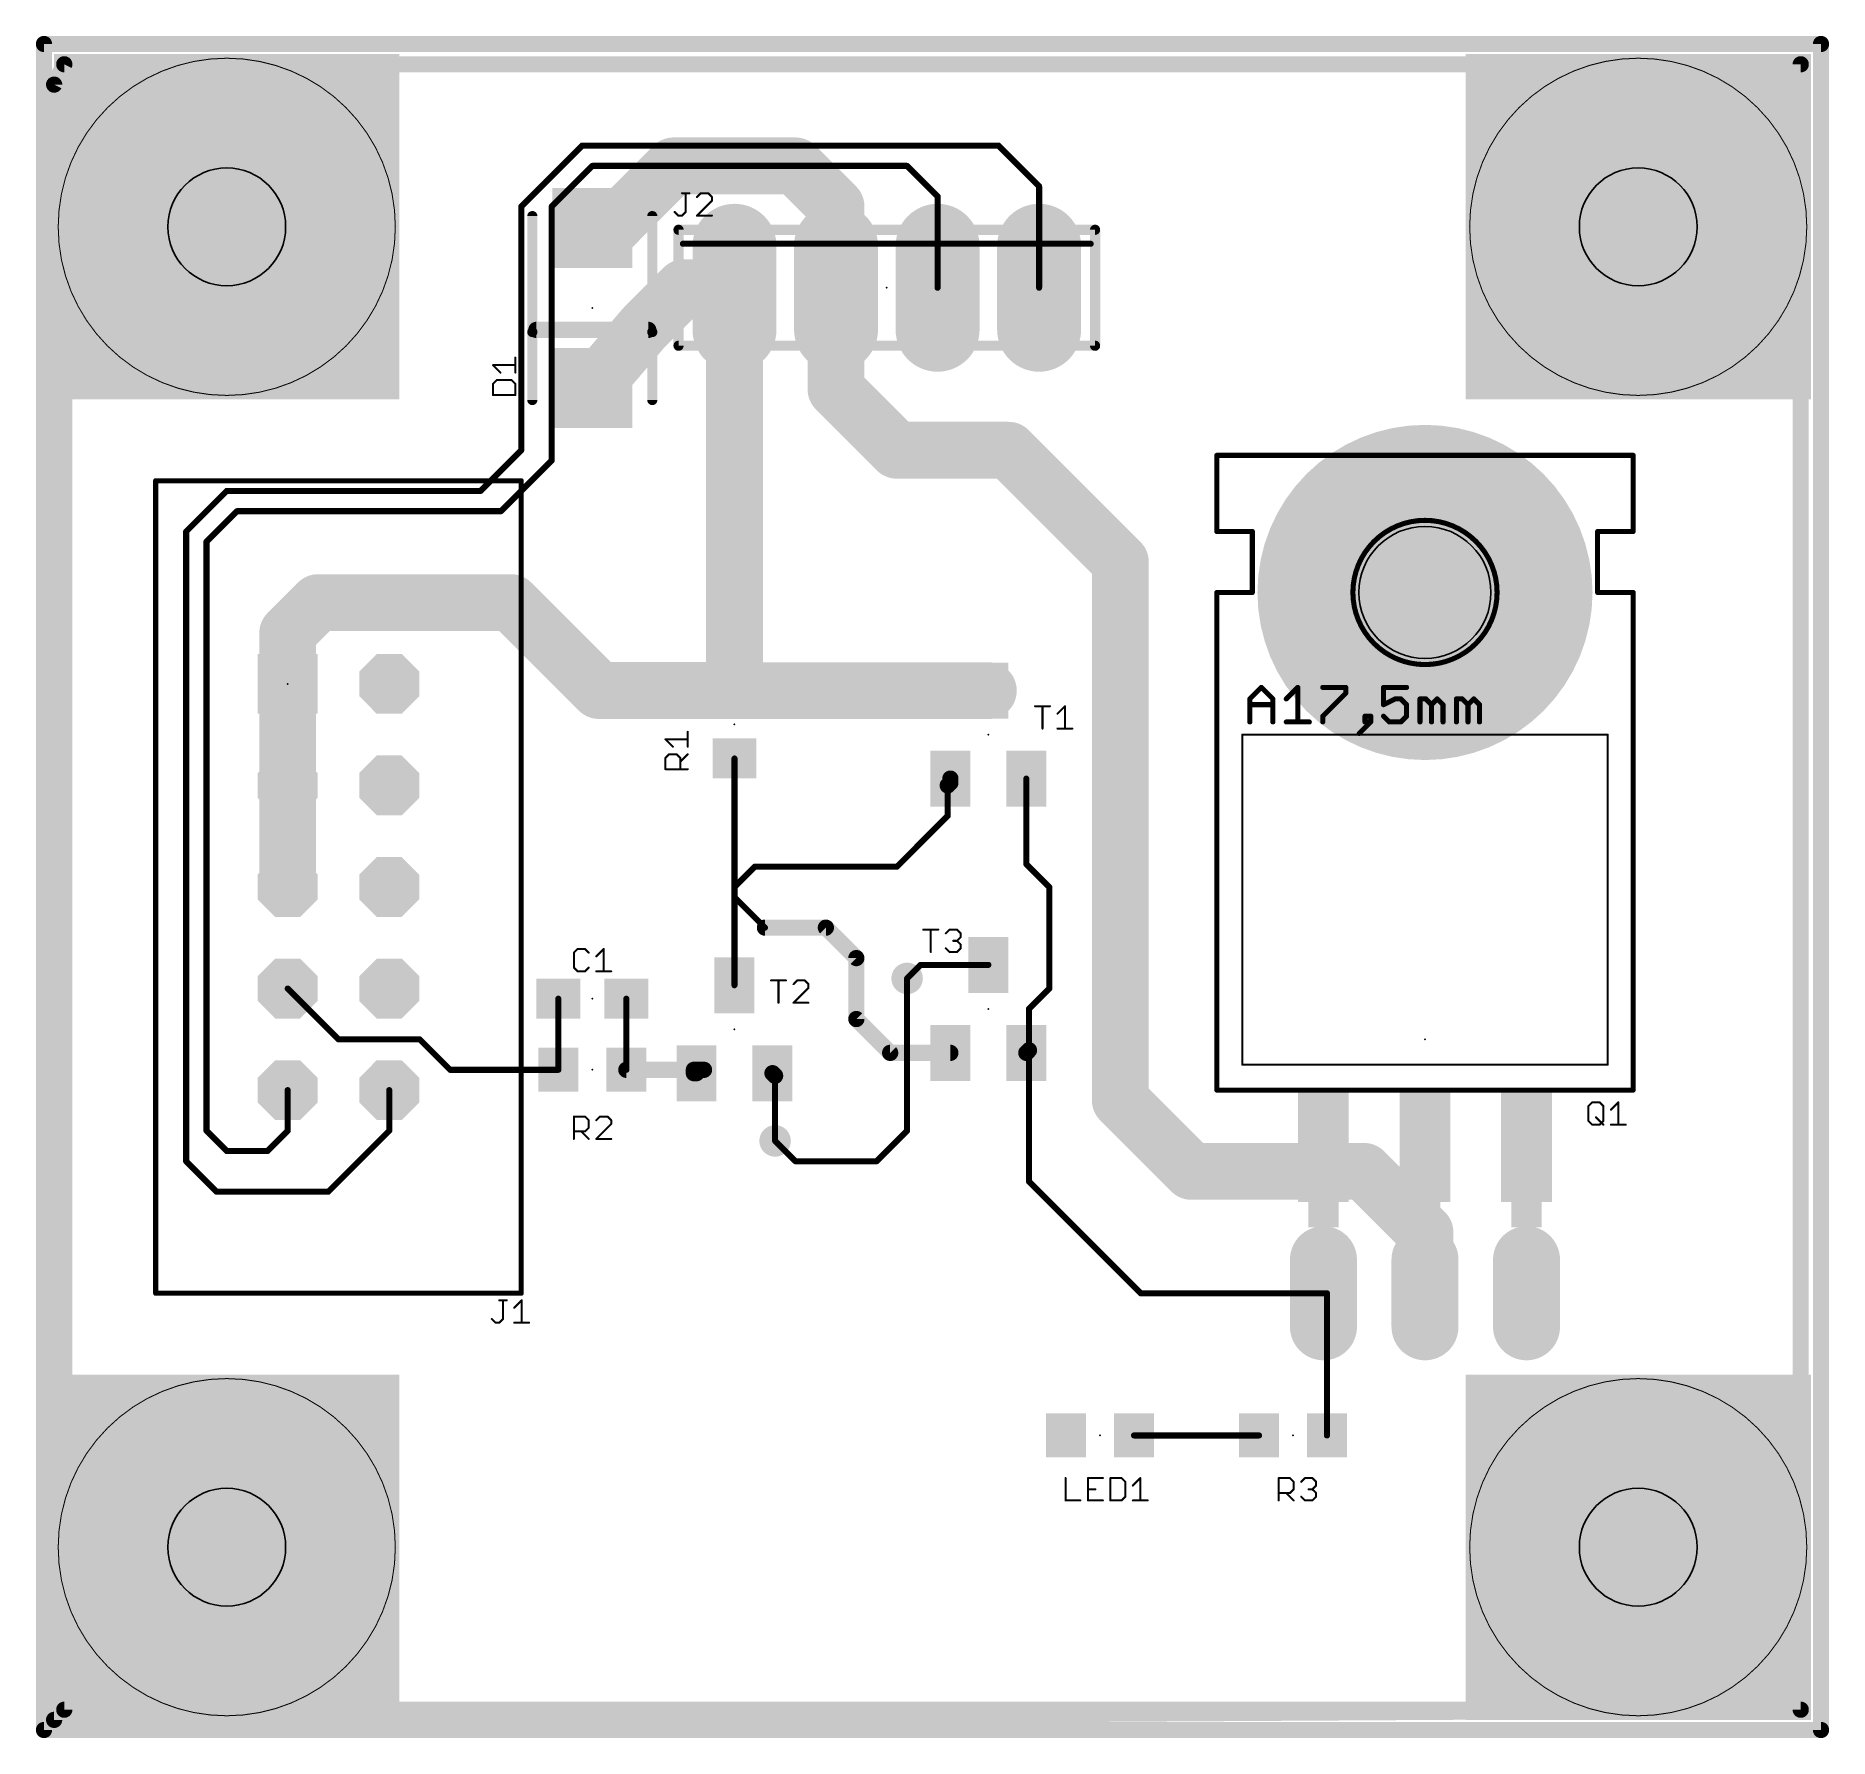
# Model space of a CAD drawing. Extents: x -0.2 to 44.7, y 0.1 to 42.6.
import ezdxf

# ---------------------------------------------------------------- set-up
doc = ezdxf.new("R2010")
doc.units = 0
for name, color, linetype in [('1', 22, 'CONTINUOUS'), ('16', 175, 'CONTINUOUS'), ('17', 82, 'CONTINUOUS'), ('18', 82, 'CONTINUOUS'), ('20', 7, 'CONTINUOUS'), ('21', 253, 'CONTINUOUS'), ('23', 7, 'CONTINUOUS'), ('25', 253, 'CONTINUOUS'), ('41', 22, 'CONTINUOUS'), ('42', 175, 'CONTINUOUS'), ('43', 82, 'CONTINUOUS')]:
    doc.layers.add(name, color=color, linetype=linetype)

# ---------------------------------------------------------------- blocks, each defined once
blk = doc.blocks.new('RECT')
blk.add_solid([(-0.5, -0.5), (0.5, -0.5), (-0.5, 0.5), (0.5, 0.5)])
blk = doc.blocks.new('SQUAREP')
blk.add_solid([(-0.5, -0.5), (0.5, -0.5), (-0.5, 0.5), (0.5, 0.5)])
blk = doc.blocks.new('OCTAGONP')
at = {"const_width": 0.5}
blk.add_lwpolyline([(-0.25, -0.1036), (-0.25, 0.1036), (-0.1036, 0.25), (0.1036, 0.25), (0.25, 0.1036), (0.25, -0.1036), (0.1036, -0.25), (-0.1036, -0.25), (-0.25, -0.1036), (-0.25, 0.1036)], dxfattribs=at)
blk = doc.blocks.new('LONGP100')
at = {"const_width": 1}
blk.add_lwpolyline([(-0.5, 0), (0.5, 0)], dxfattribs=at)
at = {"const_width": 0.5}
for points in [[(-0.5, 0.25, 1), (-0.5, -0.25)], [(0.5, -0.25, 1), (0.5, 0.25)]]:
    blk.add_lwpolyline(points, format="xyb", dxfattribs=at)
blk = doc.blocks.new('ROUNDV')
at = {"const_width": 0.5}
blk.add_lwpolyline([(0, -0.25, 1), (0, 0.25, 1), (0, -0.25)], format="xyb", dxfattribs=at)

msp = doc.modelspace()

# ---------------------------------------------------------------- linework, layer by layer
at = {"layer": '1'}
for points, const_width in [([(0.254, 41.402), (0.508, 41.91)], 0.4064), ([(0.508, 41.91), (43.942, 41.91)], 0.4064), ([(43.942, 41.91), (43.942, 0.762)], 0.4064), ([(0.254, 0.508), (0.254, 41.402)], 0.4064), ([(14.192, 37.814), (15.748, 39.37)], 1.4224), ([(15.748, 39.37), (18.796, 39.37)], 1.4224), ([(18.796, 39.37), (19.812, 38.354)], 1.4224), ([(19.812, 38.354), (19.812, 36.322)], 1.4224), ([(13.716, 37.814), (14.192, 37.814)], 1.4224), ([(15.018, 35.338), (16.002, 36.322)], 1.4224), ([(16.002, 36.322), (17.272, 36.322)], 1.4224), ([(17.272, 26.25), (17.272, 36.322)], 1.4224), ([(19.812, 33.782), (19.812, 36.322)], 1.4224), ([(13.716, 33.814), (15.018, 35.338)], 1.4224), ([(21.336, 32.258), (19.812, 33.782)], 1.4224), ([(24.13, 32.258), (21.336, 32.258)], 1.4224), ([(26.924, 29.464), (24.13, 32.258)], 1.4224), ([(26.924, 16.002), (26.924, 29.464)], 1.4224), ([(6.096, 27.686), (6.858, 28.448)], 1.4224), ([(6.858, 28.448), (11.684, 28.448)], 1.4224), ([(11.684, 28.448), (13.882, 26.25)], 1.4224), ([(6.096, 27.686), (6.096, 26.416)], 1.4224), ([(6.096, 26.416), (6.096, 23.876)], 1.4224), ([(17.272, 26.25), (13.882, 26.25)], 1.4224), ([(17.276, 26.246), (17.272, 26.25)], 1.4224), ([(23.622, 26.246), (17.276, 26.246)], 1.4224), ([(6.096, 23.876), (6.096, 21.336)], 1.4224), ([(17.272, 21.336), (17.272, 24.55)], 0.1524), ([(22.672, 24.046), (22.672, 23.942)], 0.4064), ([(22.672, 23.942), (22.606, 23.876)], 0.4064), ([(22.606, 23.876), (22.606, 23.114)], 0.1524), ([(24.572, 24.046), (24.572, 21.91)], 0.1524), ([(22.606, 23.114), (21.336, 21.844)], 0.1524), ([(24.572, 21.91), (25.146, 21.336)], 0.1524), ([(17.78, 21.844), (17.272, 21.336)], 0.1524), ([(21.336, 21.844), (17.78, 21.844)], 0.1524), ([(17.272, 21.082), (17.272, 21.336)], 0.1524), ([(17.272, 18.88), (17.272, 21.082)], 0.1524), ([(18.034, 20.32), (17.272, 21.082)], 0.1524), ([(25.146, 21.336), (25.146, 18.796)], 0.1524), ([(19.558, 20.32), (18.034, 20.32)], 0.4064), ([(20.32, 19.558), (19.558, 20.32)], 0.4064), ([(20.32, 18.034), (20.32, 19.558)], 0.4064), ([(21.928, 19.388), (21.59, 19.05)], 0.1524), ([(23.622, 19.388), (21.928, 19.388)], 0.1524), ([(7.366, 17.526), (6.096, 18.796)], 0.1524), ([(25.146, 18.796), (24.638, 18.288)], 0.1524), ([(12.866, 16.764), (12.866, 18.542)], 0.1524), ([(14.566, 16.764), (14.566, 18.542)], 0.1524), ([(21.166, 17.188), (20.32, 18.034)], 0.4064), ([(24.638, 18.288), (24.638, 17.254)], 0.1524), ([(9.398, 17.526), (7.366, 17.526)], 0.1524), ([(10.16, 16.764), (9.398, 17.526)], 0.1524), ([(22.672, 17.188), (21.166, 17.188)], 0.4064), ([(24.638, 17.254), (24.572, 17.188)], 0.4064), ([(24.638, 17.254), (24.638, 13.97)], 0.1524), ([(10.16, 16.764), (12.866, 16.764)], 0.1524), ([(14.566, 16.764), (16.256, 16.764)], 0.4064), ([(16.256, 16.764), (16.51, 16.764)], 0.4064), ([(16.256, 16.68), (16.256, 16.764)], 0.4064), ([(16.322, 16.68), (16.256, 16.68)], 0.4064), ([(18.288, 16.614), (18.222, 16.68)], 0.4064), ([(18.288, 14.986), (18.288, 16.614)], 0.1524), ([(28.702, 14.224), (26.924, 16.002)], 1.4224), ([(33.02, 14.224), (28.702, 14.224)], 1.4224), ([(34.544, 12.7), (33.02, 14.224)], 1.4224), ([(24.638, 13.97), (27.432, 11.176)], 0.1524), ([(34.544, 11.176), (34.544, 12.7)], 1.4224), ([(27.432, 11.176), (32.004, 11.176)], 0.1524), ([(32.004, 11.176), (32.092, 11.176)], 0.1524), ([(32.092, 11.176), (32.092, 7.62)], 0.1524), ([(30.392, 7.62), (27.266, 7.62)], 0.1524), ([(43.942, 0.762), (0.254, 0.508)], 0.4064)]:
    msp.add_lwpolyline(points, dxfattribs=dict(at, const_width=const_width))
for points, const_width in [([(0.508, 42.0116, 1), (0.508, 41.8084)], 0.2032), ([(0.5989, 41.8646, 1), (0.4171, 41.9554)], 0.2032), ([(44.0436, 41.91, 1), (43.8404, 41.91)], 0.2032), ([(43.942, 41.8084, 1), (43.942, 42.0116)], 0.2032), ([(0.3556, 41.402, 1), (0.1524, 41.402)], 0.2032), ([(0.1631, 41.4474, 1), (0.3449, 41.3566)], 0.2032), ([(15.748, 39.7256, 1), (15.748, 39.0144)], 0.7112), ([(15.9994, 39.1186, 1), (15.4966, 39.6214)], 0.7112), ([(19.0474, 39.6214, 1), (18.5446, 39.1186)], 0.7112), ([(18.796, 39.0144, 1), (18.796, 39.7256)], 0.7112), ([(20.1676, 38.354, 1), (19.4564, 38.354)], 0.7112), ([(19.5606, 38.1026, 1), (20.0634, 38.6054)], 0.7112), ([(13.716, 38.1696, 1), (13.716, 37.4584)], 0.7112), ([(13.9406, 38.0654, 1), (14.4434, 37.5626)], 0.7112), ([(14.192, 37.4584, 1), (14.192, 38.1696)], 0.7112), ([(16.002, 36.6776, 1), (16.002, 35.9664)], 0.7112), ([(16.2534, 36.0706, 1), (15.7506, 36.5734)], 0.7112), ([(17.6276, 36.322, 1), (16.9164, 36.322)], 0.7112), ([(17.272, 35.9664, 1), (17.272, 36.6776)], 0.7112), ([(20.1676, 36.322, 1), (19.4564, 36.322)], 0.7112), ([(19.4564, 36.322, 1), (20.1676, 36.322)], 0.7112), ([(14.7666, 35.5894, 1), (15.2694, 35.0866)], 0.7112), ([(15.2884, 35.107, 1), (14.7476, 35.569)], 0.7112), ([(13.4456, 34.045, 1), (13.9864, 33.583)], 0.7112), ([(19.4564, 33.782, 1), (20.1676, 33.782)], 0.7112), ([(20.0634, 34.0334, 1), (19.5606, 33.5306)], 0.7112), ([(21.336, 32.6136, 1), (21.336, 31.9024)], 0.7112), ([(21.0846, 32.0066, 1), (21.5874, 32.5094)], 0.7112), ([(24.3814, 32.5094, 1), (23.8786, 32.0066)], 0.7112), ([(24.13, 31.9024, 1), (24.13, 32.6136)], 0.7112), ([(27.2796, 29.464, 1), (26.5684, 29.464)], 0.7112), ([(26.6726, 29.2126, 1), (27.1754, 29.7154)], 0.7112), ([(6.858, 28.8036, 1), (6.858, 28.0924)], 0.7112), ([(7.1094, 28.1966, 1), (6.6066, 28.6994)], 0.7112), ([(11.9354, 28.6994, 1), (11.4326, 28.1966)], 0.7112), ([(11.684, 28.0924, 1), (11.684, 28.8036)], 0.7112), ([(6.4516, 27.686, 1), (5.7404, 27.686)], 0.7112), ([(5.8446, 27.9374, 1), (6.3474, 27.4346)], 0.7112), ([(6.4516, 26.416, 1), (5.7404, 26.416)], 0.7112), ([(13.882, 26.6056, 1), (13.882, 25.8944)], 0.7112), ([(17.5234, 26.5014, 1), (17.0206, 25.9986)], 0.7112), ([(17.276, 26.6016, 1), (17.276, 25.8904)], 0.7112), ([(17.272, 25.8944, 1), (17.272, 26.6056)], 0.7112), ([(23.622, 25.8904, 1), (23.622, 26.6016)], 0.7112), ([(5.7404, 26.416, 1), (6.4516, 26.416)], 0.7112), ([(13.6306, 25.9986, 1), (14.1334, 26.5014)], 0.7112), ([(16.9164, 26.25, 1), (17.6276, 26.25)], 0.7112), ([(17.0246, 25.9946, 1), (17.5274, 26.4974)], 0.7112), ([(6.4516, 23.876, 1), (5.7404, 23.876)], 0.7112), ([(5.7404, 23.876, 1), (6.4516, 23.876)], 0.7112), ([(17.3101, 24.55, 1), (17.2339, 24.55)], 0.0762), ([(22.7736, 24.046, 1), (22.5704, 24.046)], 0.2032), ([(22.5342, 23.9478, 1), (22.6778, 23.8042)], 0.2032), ([(22.5704, 23.942, 1), (22.7736, 23.942)], 0.2032), ([(22.7438, 23.8702, 1), (22.6002, 24.0138)], 0.2032), ([(22.6441, 23.876, 1), (22.5679, 23.876)], 0.0762), ([(24.6101, 24.046, 1), (24.5339, 24.046)], 0.0762), ([(22.5679, 23.114, 1), (22.6441, 23.114)], 0.0762), ([(22.6329, 23.0871, 1), (22.5791, 23.1409)], 0.0762), ([(24.5989, 21.9369, 1), (24.5451, 21.8831)], 0.0762), ([(5.7404, 21.336, 1), (6.4516, 21.336)], 0.7112), ([(17.78, 21.8821, 1), (17.78, 21.8059)], 0.0762), ([(17.8069, 21.8171, 1), (17.7531, 21.8709)], 0.0762), ([(21.3091, 21.8709, 1), (21.3629, 21.8171)], 0.0762), ([(21.336, 21.8059, 1), (21.336, 21.8821)], 0.0762), ([(24.5339, 21.91, 1), (24.6101, 21.91)], 0.0762), ([(17.3101, 21.336, 1), (17.2339, 21.336)], 0.0762), ([(17.2339, 21.336, 1), (17.3101, 21.336)], 0.0762), ([(17.3101, 21.082, 1), (17.2339, 21.082)], 0.0762), ([(17.2339, 21.082, 1), (17.3101, 21.082)], 0.0762), ([(17.2451, 21.3629, 1), (17.2989, 21.3091)], 0.0762), ([(17.2989, 21.1089, 1), (17.2451, 21.0551)], 0.0762), ([(25.1841, 21.336, 1), (25.1079, 21.336)], 0.0762), ([(25.1191, 21.3091, 1), (25.1729, 21.3629)], 0.0762), ([(18.034, 20.4216, 1), (18.034, 20.2184)], 0.2032), ([(18.0071, 20.2931, 1), (18.0609, 20.3469)], 0.0762), ([(19.6298, 20.3918, 1), (19.4862, 20.2482)], 0.2032), ([(19.558, 20.2184, 1), (19.558, 20.4216)], 0.2032), ([(20.4216, 19.558, 1), (20.2184, 19.558)], 0.2032), ([(20.2482, 19.4862, 1), (20.3918, 19.6298)], 0.2032), ([(21.928, 19.4261, 1), (21.928, 19.3499)], 0.0762), ([(21.9549, 19.3611, 1), (21.9011, 19.4149)], 0.0762), ([(23.622, 19.3499, 1), (23.622, 19.4261)], 0.0762), ([(6.1229, 18.8229, 1), (6.0691, 18.7691)], 0.0762), ([(17.2339, 18.88, 1), (17.3101, 18.88)], 0.0762), ([(21.5631, 19.0769, 1), (21.6169, 19.0231)], 0.0762), ([(25.1729, 18.7691, 1), (25.1191, 18.8229)], 0.0762), ([(12.9041, 18.542, 1), (12.8279, 18.542)], 0.0762), ([(14.6041, 18.542, 1), (14.5279, 18.542)], 0.0762), ([(25.1079, 18.796, 1), (25.1841, 18.796)], 0.0762), ([(20.2184, 18.034, 1), (20.4216, 18.034)], 0.2032), ([(20.3918, 18.1058, 1), (20.2482, 17.9622)], 0.2032), ([(24.6761, 18.288, 1), (24.5999, 18.288)], 0.0762), ([(24.6111, 18.3149, 1), (24.6649, 18.2611)], 0.0762), ([(7.366, 17.5641, 1), (7.366, 17.4879)], 0.0762), ([(7.3391, 17.4991, 1), (7.3929, 17.5529)], 0.0762), ([(9.4249, 17.5529, 1), (9.3711, 17.4991)], 0.0762), ([(9.398, 17.4879, 1), (9.398, 17.5641)], 0.0762), ([(21.166, 17.2896, 1), (21.166, 17.0864)], 0.2032), ([(21.0942, 17.1162, 1), (21.2378, 17.2598)], 0.2032), ([(22.672, 17.0864, 1), (22.672, 17.2896)], 0.2032), ([(24.5002, 17.2598, 1), (24.6438, 17.1162)], 0.2032), ([(24.7098, 17.1822, 1), (24.5662, 17.3258)], 0.2032), ([(24.6761, 17.254, 1), (24.5999, 17.254)], 0.0762), ([(24.5999, 17.254, 1), (24.6761, 17.254)], 0.0762), ([(10.16, 16.8021, 1), (10.16, 16.7259)], 0.0762), ([(10.1331, 16.7371, 1), (10.1869, 16.7909)], 0.0762), ([(12.8279, 16.764, 1), (12.9041, 16.764)], 0.0762), ([(12.866, 16.7259, 1), (12.866, 16.8021)], 0.0762), ([(14.566, 16.8656, 1), (14.566, 16.6624)], 0.2032), ([(14.5279, 16.764, 1), (14.6041, 16.764)], 0.0762), ([(16.256, 16.8656, 1), (16.256, 16.6624)], 0.2032), ([(16.3576, 16.764, 1), (16.1544, 16.764)], 0.2032), ([(16.256, 16.7816, 1), (16.256, 16.5784)], 0.2032), ([(16.1544, 16.68, 1), (16.3576, 16.68)], 0.2032), ([(16.256, 16.6624, 1), (16.256, 16.8656)], 0.2032), ([(16.322, 16.5784, 1), (16.322, 16.7816)], 0.2032), ([(16.51, 16.6624, 1), (16.51, 16.8656)], 0.2032), ([(18.2938, 16.7518, 1), (18.1502, 16.6082)], 0.2032), ([(18.2162, 16.5422, 1), (18.3598, 16.6858)], 0.2032), ([(18.3261, 16.614, 1), (18.2499, 16.614)], 0.0762), ([(27.1754, 16.2534, 1), (26.6726, 15.7506)], 0.7112), ([(26.5684, 16.002, 1), (27.2796, 16.002)], 0.7112), ([(18.2499, 14.986, 1), (18.3261, 14.986)], 0.0762), ([(28.702, 14.5796, 1), (28.702, 13.8684)], 0.7112), ([(28.4506, 13.9726, 1), (28.9534, 14.4754)], 0.7112), ([(33.2714, 14.4754, 1), (32.7686, 13.9726)], 0.7112), ([(33.02, 13.8684, 1), (33.02, 14.5796)], 0.7112), ([(24.5999, 13.97, 1), (24.6761, 13.97)], 0.0762), ([(24.6649, 13.9969, 1), (24.6111, 13.9431)], 0.0762), ([(34.8996, 12.7, 1), (34.1884, 12.7)], 0.7112), ([(34.2926, 12.4486, 1), (34.7954, 12.9514)], 0.7112), ([(27.432, 11.2141, 1), (27.432, 11.1379)], 0.0762), ([(27.4051, 11.1491, 1), (27.4589, 11.2029)], 0.0762), ([(32.004, 11.2141, 1), (32.004, 11.1379)], 0.0762), ([(32.004, 11.1379, 1), (32.004, 11.2141)], 0.0762), ([(32.1301, 11.176, 1), (32.0539, 11.176)], 0.0762), ([(32.092, 11.1379, 1), (32.092, 11.2141)], 0.0762), ([(34.1884, 11.176, 1), (34.8996, 11.176)], 0.7112), ([(27.266, 7.6581, 1), (27.266, 7.5819)], 0.0762), ([(30.392, 7.5819, 1), (30.392, 7.6581)], 0.0762), ([(32.0539, 7.62, 1), (32.1301, 7.62)], 0.0762), ([(43.9426, 0.6604, 1), (43.9414, 0.8636)], 0.2032), ([(0.2534, 0.6096, 1), (0.2546, 0.4064)], 0.2032), ([(0.1524, 0.508, 1), (0.3556, 0.508)], 0.2032), ([(43.8404, 0.762, 1), (44.0436, 0.762)], 0.2032)]:
    msp.add_lwpolyline(points, format="xyb", dxfattribs=dict(at, const_width=const_width))
at = {"layer": '16'}
for points, const_width in [([(0.508, 41.91), (43.942, 41.91)], 0.4064), ([(0.508, 0.762), (0.508, 41.91)], 0.4064), ([(43.942, 41.91), (43.942, 0.762)], 0.4064), ([(11.938, 38.354), (13.462, 39.878)], 0.1524), ([(13.462, 39.878), (23.876, 39.878)], 0.1524), ([(23.876, 39.878), (24.892, 38.862)], 0.1524), ([(12.7, 38.354), (13.716, 39.37)], 0.1524), ([(13.716, 39.37), (21.59, 39.37)], 0.1524), ([(21.59, 39.37), (22.352, 38.608)], 0.1524), ([(22.352, 38.608), (22.352, 36.322)], 0.1524), ([(24.892, 38.862), (24.892, 36.322)], 0.1524), ([(11.938, 32.258), (11.938, 38.354)], 0.1524), ([(12.7, 32.004), (12.7, 38.354)], 0.1524), ([(10.922, 31.242), (11.938, 32.258)], 0.1524), ([(11.43, 30.734), (12.7, 32.004)], 0.1524), ([(3.556, 30.226), (4.572, 31.242)], 0.1524), ([(4.572, 31.242), (10.922, 31.242)], 0.1524), ([(4.064, 29.972), (4.826, 30.734)], 0.1524), ([(4.826, 30.734), (11.43, 30.734)], 0.1524), ([(3.556, 14.478), (3.556, 30.226)], 0.1524), ([(4.064, 15.24), (4.064, 29.972)], 0.1524), ([(21.59, 19.05), (21.59, 15.24)], 0.1524), ([(6.096, 16.256), (6.096, 15.24)], 0.1524), ([(8.636, 15.24), (8.636, 16.256)], 0.1524), ([(4.572, 14.732), (4.064, 15.24)], 0.1524), ([(6.096, 15.24), (5.588, 14.732)], 0.1524), ([(8.636, 15.24), (7.112, 13.716)], 0.1524), ([(21.59, 15.24), (20.828, 14.478)], 0.1524), ([(5.588, 14.732), (4.572, 14.732)], 0.1524), ([(18.796, 14.478), (18.288, 14.986)], 0.1524), ([(4.318, 13.716), (3.556, 14.478)], 0.1524), ([(20.828, 14.478), (18.796, 14.478)], 0.1524), ([(7.112, 13.716), (4.318, 13.716)], 0.1524), ([(43.942, 0.762), (0.508, 0.762)], 0.4064)]:
    msp.add_lwpolyline(points, dxfattribs=dict(at, const_width=const_width))
for points, const_width in [([(0.508, 42.0116, 1), (0.508, 41.8084)], 0.2032), ([(0.6096, 41.91, 1), (0.4064, 41.91)], 0.2032), ([(44.0436, 41.91, 1), (43.8404, 41.91)], 0.2032), ([(43.942, 41.8084, 1), (43.942, 42.0116)], 0.2032), ([(13.462, 39.9161, 1), (13.462, 39.8399)], 0.0762), ([(13.4889, 39.8511, 1), (13.4351, 39.9049)], 0.0762), ([(23.9029, 39.9049, 1), (23.8491, 39.8511)], 0.0762), ([(23.876, 39.8399, 1), (23.876, 39.9161)], 0.0762), ([(13.716, 39.4081, 1), (13.716, 39.3319)], 0.0762), ([(13.7429, 39.3431, 1), (13.6891, 39.3969)], 0.0762), ([(21.6169, 39.3969, 1), (21.5631, 39.3431)], 0.0762), ([(21.59, 39.3319, 1), (21.59, 39.4081)], 0.0762), ([(22.3901, 38.608, 1), (22.3139, 38.608)], 0.0762), ([(22.3251, 38.5811, 1), (22.3789, 38.6349)], 0.0762), ([(24.9301, 38.862, 1), (24.8539, 38.862)], 0.0762), ([(24.8651, 38.8351, 1), (24.9189, 38.8889)], 0.0762), ([(11.9761, 38.354, 1), (11.8999, 38.354)], 0.0762), ([(11.9111, 38.3809, 1), (11.9649, 38.3271)], 0.0762), ([(12.7381, 38.354, 1), (12.6619, 38.354)], 0.0762), ([(12.6731, 38.3809, 1), (12.7269, 38.3271)], 0.0762), ([(22.3139, 36.322, 1), (22.3901, 36.322)], 0.0762), ([(24.8539, 36.322, 1), (24.9301, 36.322)], 0.0762), ([(11.9649, 32.2311, 1), (11.9111, 32.2849)], 0.0762), ([(11.8999, 32.258, 1), (11.9761, 32.258)], 0.0762), ([(12.6619, 32.004, 1), (12.7381, 32.004)], 0.0762), ([(12.7269, 31.9771, 1), (12.6731, 32.0309)], 0.0762), ([(4.572, 31.2801, 1), (4.572, 31.2039)], 0.0762), ([(4.5989, 31.2151, 1), (4.5451, 31.2689)], 0.0762), ([(10.8951, 31.2689, 1), (10.9489, 31.2151)], 0.0762), ([(10.922, 31.2039, 1), (10.922, 31.2801)], 0.0762), ([(4.826, 30.7721, 1), (4.826, 30.6959)], 0.0762), ([(4.8529, 30.7071, 1), (4.7991, 30.7609)], 0.0762), ([(11.4031, 30.7609, 1), (11.4569, 30.7071)], 0.0762), ([(11.43, 30.6959, 1), (11.43, 30.7721)], 0.0762), ([(3.5941, 30.226, 1), (3.5179, 30.226)], 0.0762), ([(3.5291, 30.2529, 1), (3.5829, 30.1991)], 0.0762), ([(4.1021, 29.972, 1), (4.0259, 29.972)], 0.0762), ([(4.0371, 29.9989, 1), (4.0909, 29.9451)], 0.0762), ([(21.6281, 19.05, 1), (21.5519, 19.05)], 0.0762), ([(6.1341, 16.256, 1), (6.0579, 16.256)], 0.0762), ([(8.6741, 16.256, 1), (8.5979, 16.256)], 0.0762), ([(4.0259, 15.24, 1), (4.1021, 15.24)], 0.0762), ([(4.0909, 15.2669, 1), (4.0371, 15.2131)], 0.0762), ([(6.0579, 15.24, 1), (6.1341, 15.24)], 0.0762), ([(6.1229, 15.2131, 1), (6.0691, 15.2669)], 0.0762), ([(8.5979, 15.24, 1), (8.6741, 15.24)], 0.0762), ([(8.6629, 15.2131, 1), (8.6091, 15.2669)], 0.0762), ([(21.5519, 15.24, 1), (21.6281, 15.24)], 0.0762), ([(21.6169, 15.2131, 1), (21.5631, 15.2669)], 0.0762), ([(4.572, 14.7701, 1), (4.572, 14.6939)], 0.0762), ([(5.588, 14.6939, 1), (5.588, 14.7701)], 0.0762), ([(18.3149, 15.0129, 1), (18.2611, 14.9591)], 0.0762), ([(3.5179, 14.478, 1), (3.5941, 14.478)], 0.0762), ([(3.5829, 14.5049, 1), (3.5291, 14.4511)], 0.0762), ([(4.5451, 14.7051, 1), (4.5989, 14.7589)], 0.0762), ([(5.5611, 14.7589, 1), (5.6149, 14.7051)], 0.0762), ([(18.796, 14.5161, 1), (18.796, 14.4399)], 0.0762), ([(18.7691, 14.4511, 1), (18.8229, 14.5049)], 0.0762), ([(20.8011, 14.5049, 1), (20.8549, 14.4511)], 0.0762), ([(20.828, 14.4399, 1), (20.828, 14.5161)], 0.0762), ([(4.318, 13.7541, 1), (4.318, 13.6779)], 0.0762), ([(4.2911, 13.6891, 1), (4.3449, 13.7429)], 0.0762), ([(7.0851, 13.7429, 1), (7.1389, 13.6891)], 0.0762), ([(7.112, 13.6779, 1), (7.112, 13.7541)], 0.0762), ([(0.508, 0.8636, 1), (0.508, 0.6604)], 0.2032), ([(43.942, 0.6604, 1), (43.942, 0.8636)], 0.2032), ([(0.4064, 0.762, 1), (0.6096, 0.762)], 0.2032), ([(43.8404, 0.762, 1), (44.0436, 0.762)], 0.2032)]:
    msp.add_lwpolyline(points, format="xyb", dxfattribs=dict(at, const_width=const_width))
at = {"layer": '20', "const_width": 0.4064}
for points in [[(0, 42.418), (44.45, 42.418)], [(0, 42.418), (0, 0.254)], [(44.45, 42.418), (44.45, 0.254)], [(0, 0.254), (44.45, 0.254)]]:
    msp.add_lwpolyline(points, dxfattribs=at)
at = {"layer": '20', "const_width": 0.2032}
for points in [[(0, 42.5196, 1), (0, 42.3164)], [(0.1016, 42.418, 1), (-0.1016, 42.418)], [(44.5516, 42.418, 1), (44.3484, 42.418)], [(44.45, 42.3164, 1), (44.45, 42.5196)], [(0, 0.3556, 1), (0, 0.1524)], [(44.45, 0.1524, 1), (44.45, 0.3556)], [(-0.1016, 0.254, 1), (0.1016, 0.254)], [(44.3484, 0.254, 1), (44.5516, 0.254)]]:
    msp.add_lwpolyline(points, format="xyb", dxfattribs=at)
at = {"layer": '20'}
for centre, radius in [((4.572, 37.846), 1.4732), ((39.878, 37.846), 1.4732), ((34.544, 28.702), 1.651), ((4.572, 4.826), 1.4732), ((39.878, 4.826), 1.4732)]:
    msp.add_circle(centre, radius, dxfattribs=at)
at = {"layer": '21'}
for points, const_width in [([(12.216, 35.214), (12.216, 38.114)], 0.254), ([(15.216, 35.214), (15.216, 38.114)], 0.254), ([(26.292, 37.772), (15.872, 37.772)], 0.254), ([(15.872, 37.772), (15.872, 34.872)], 0.254), ([(26.292, 34.872), (26.292, 37.772)], 0.254), ([(15.982, 37.422), (26.182, 37.422)], 0.1524), ([(12.316, 35.268), (15.116, 35.268)], 0.4064), ([(12.216, 33.514), (12.216, 35.214)], 0.254), ([(12.216, 35.214), (15.216, 35.214)], 0.254), ([(15.216, 33.514), (15.216, 35.214)], 0.254), ([(15.872, 34.872), (26.292, 34.872)], 0.254), ([(11.7906, 34.2007), (11.7906, 34.5736)], 0.0508), ([(11.4177, 34.2007), (11.2313, 34.3871)], 0.0508), ([(11.2313, 34.3871), (11.7906, 34.3871)], 0.0508), ([(11.3245, 34.0123), (11.2313, 33.919)], 0.0508), ([(11.2313, 33.919), (11.2313, 33.6394)], 0.0508), ([(11.2313, 33.6394), (11.7906, 33.6394)], 0.0508), ([(11.6974, 34.0123), (11.3245, 34.0123)], 0.0508), ([(11.7906, 33.919), (11.6974, 34.0123)], 0.0508), ([(11.7906, 33.6394), (11.7906, 33.919)], 0.0508), ([(39.751, 32.131), (29.337, 32.131)], 0.127), ([(29.337, 30.226), (29.337, 32.131)], 0.127), ([(39.751, 30.226), (39.751, 32.131)], 0.127), ([(30.226, 30.226), (29.337, 30.226)], 0.127), ([(30.226, 28.702), (30.226, 30.226)], 0.127), ([(38.862, 28.702), (38.862, 30.226)], 0.127), ([(38.862, 30.226), (39.751, 30.226)], 0.127), ([(29.337, 16.256), (29.337, 28.702)], 0.127), ([(29.337, 28.702), (30.226, 28.702)], 0.127), ([(39.751, 28.702), (38.862, 28.702)], 0.127), ([(39.751, 16.256), (39.751, 28.702)], 0.127), ([(30.1625, 26.0397), (30.4506, 26.3278)], 0.127), ([(30.1625, 25.4635), (30.1625, 26.0397)], 0.127), ([(30.4506, 26.3278), (30.7387, 26.0397)], 0.127), ([(30.7387, 26.0397), (30.7387, 25.4635)], 0.127), ([(31.0746, 26.0397), (31.3627, 26.3278)], 0.127), ([(31.3627, 26.3278), (31.3627, 25.4635)], 0.127), ([(31.9868, 26.3278), (32.563, 26.3278)], 0.127), ([(32.563, 26.1838), (31.9868, 25.6076)], 0.127), ([(32.563, 26.3278), (32.563, 26.1838)], 0.127), ([(34.0832, 26.3278), (33.507, 26.3278)], 0.127), ([(33.507, 26.3278), (33.507, 25.8957)], 0.127), ([(33.507, 25.8957), (33.7951, 26.0397)], 0.127), ([(33.7951, 26.0397), (33.9392, 26.0397)], 0.127), ([(33.9392, 26.0397), (34.0832, 25.8957)], 0.127), ([(34.4191, 25.4635), (34.4191, 26.0397)], 0.127), ([(34.4191, 26.0397), (34.5632, 26.0397)], 0.127), ([(34.5632, 26.0397), (34.7072, 25.8957)], 0.127), ([(34.7072, 25.8957), (34.8513, 26.0397)], 0.127), ([(34.8513, 26.0397), (34.9953, 25.8957)], 0.127), ([(35.3312, 25.4635), (35.3312, 26.0397)], 0.127), ([(35.3312, 26.0397), (35.4753, 26.0397)], 0.127), ([(35.4753, 26.0397), (35.6194, 25.8957)], 0.127), ([(35.6194, 25.8957), (35.7634, 26.0397)], 0.127), ([(35.7634, 26.0397), (35.9075, 25.8957)], 0.127), ([(30.1625, 25.8957), (30.7387, 25.8957)], 0.127), ([(31.9868, 25.6076), (31.9868, 25.4635)], 0.127), ([(33.187, 25.6076), (33.043, 25.6076)], 0.127), ([(33.043, 25.6076), (33.043, 25.4635)], 0.127), ([(33.187, 25.4635), (33.187, 25.6076)], 0.127), ([(33.651, 25.4635), (33.507, 25.6076)], 0.127), ([(34.0832, 25.6076), (33.9392, 25.4635)], 0.127), ([(34.0832, 25.8957), (34.0832, 25.6076)], 0.127), ([(34.7072, 25.8957), (34.7072, 25.4635)], 0.127), ([(34.9953, 25.8957), (34.9953, 25.4635)], 0.127), ([(35.6194, 25.8957), (35.6194, 25.4635)], 0.127), ([(35.9075, 25.8957), (35.9075, 25.4635)], 0.127), ([(39.116, 25.146), (29.972, 25.146)], 0.0508), ([(29.972, 16.891), (29.972, 25.146)], 0.0508), ([(31.0746, 25.4635), (31.6509, 25.4635)], 0.127), ([(32.8989, 25.1754), (33.187, 25.4635)], 0.127), ([(33.043, 25.4635), (33.187, 25.4635)], 0.127), ([(33.9392, 25.4635), (33.651, 25.4635)], 0.127), ([(39.116, 25.146), (39.116, 16.891)], 0.0508), ([(29.972, 16.891), (39.116, 16.891)], 0.0508), ([(29.337, 16.256), (39.751, 16.256)], 0.127)]:
    msp.add_lwpolyline(points, dxfattribs=dict(at, const_width=const_width))
for points, const_width in [([(12.2795, 38.114, 1), (12.1525, 38.114)], 0.127), ([(15.2795, 38.114, 1), (15.1525, 38.114)], 0.127), ([(15.872, 37.8355, 1), (15.872, 37.7085)], 0.127), ([(15.9355, 37.772, 1), (15.8085, 37.772)], 0.127), ([(26.3555, 37.772, 1), (26.2285, 37.772)], 0.127), ([(26.292, 37.7085, 1), (26.292, 37.8355)], 0.127), ([(15.982, 37.4601, 1), (15.982, 37.3839)], 0.0762), ([(26.182, 37.3839, 1), (26.182, 37.4601)], 0.0762), ([(12.316, 35.3696, 1), (12.316, 35.1664)], 0.2032), ([(15.116, 35.1664, 1), (15.116, 35.3696)], 0.2032), ([(12.2795, 35.214, 1), (12.1525, 35.214)], 0.127), ([(12.216, 35.2775, 1), (12.216, 35.1505)], 0.127), ([(12.1525, 35.214, 1), (12.2795, 35.214)], 0.127), ([(15.2795, 35.214, 1), (15.1525, 35.214)], 0.127), ([(15.1525, 35.214, 1), (15.2795, 35.214)], 0.127), ([(15.216, 35.1505, 1), (15.216, 35.2775)], 0.127), ([(15.872, 34.9355, 1), (15.872, 34.8085)], 0.127), ([(26.292, 34.8085, 1), (26.292, 34.9355)], 0.127), ([(11.8033, 34.5736, 1), (11.7779, 34.5736)], 0.0254), ([(15.8085, 34.872, 1), (15.9355, 34.872)], 0.127), ([(26.2285, 34.872, 1), (26.3555, 34.872)], 0.127), ([(11.2403, 34.3961, 1), (11.2223, 34.3782)], 0.0254), ([(11.2313, 34.3998, 1), (11.2313, 34.3744)], 0.0254), ([(11.4088, 34.1917, 1), (11.4267, 34.2097)], 0.0254), ([(11.7779, 34.2007, 1), (11.8033, 34.2007)], 0.0254), ([(11.7906, 34.3744, 1), (11.7906, 34.3998)], 0.0254), ([(11.244, 33.919, 1), (11.2186, 33.919)], 0.0254), ([(11.2223, 33.928, 1), (11.2403, 33.9101)], 0.0254), ([(11.2313, 33.6521, 1), (11.2313, 33.6267)], 0.0254), ([(11.2186, 33.6394, 1), (11.244, 33.6394)], 0.0254), ([(11.3245, 34.025, 1), (11.3245, 33.9995)], 0.0254), ([(11.3335, 34.0033, 1), (11.3156, 34.0212)], 0.0254), ([(11.7064, 34.0212, 1), (11.6884, 34.0033)], 0.0254), ([(11.6974, 33.9995, 1), (11.6974, 34.025)], 0.0254), ([(11.8033, 33.919, 1), (11.7779, 33.919)], 0.0254), ([(11.7779, 33.6394, 1), (11.8033, 33.6394)], 0.0254), ([(11.7816, 33.9101, 1), (11.7996, 33.928)], 0.0254), ([(11.7906, 33.6267, 1), (11.7906, 33.6521)], 0.0254), ([(12.1525, 33.514, 1), (12.2795, 33.514)], 0.127), ([(15.1525, 33.514, 1), (15.2795, 33.514)], 0.127), ([(29.337, 32.1628, 1), (29.337, 32.0992)], 0.0635), ([(29.3687, 32.131, 1), (29.3053, 32.131)], 0.0635), ([(39.7828, 32.131, 1), (39.7193, 32.131)], 0.0635), ([(39.751, 32.0992, 1), (39.751, 32.1628)], 0.0635), ([(34.544, 26.8986, 1), (34.544, 30.5054, 1), (34.544, 26.8986)], 0.127), ([(29.337, 30.2578, 1), (29.337, 30.1943)], 0.0635), ([(29.3053, 30.226, 1), (29.3687, 30.226)], 0.0635), ([(30.2578, 30.226, 1), (30.1943, 30.226)], 0.0635), ([(30.226, 30.1943, 1), (30.226, 30.2578)], 0.0635), ([(38.8938, 30.226, 1), (38.8302, 30.226)], 0.0635), ([(38.862, 30.2578, 1), (38.862, 30.1943)], 0.0635), ([(39.7193, 30.226, 1), (39.7828, 30.226)], 0.0635), ([(39.751, 30.1943, 1), (39.751, 30.2578)], 0.0635), ([(29.337, 28.7338, 1), (29.337, 28.6703)], 0.0635), ([(29.3687, 28.702, 1), (29.3053, 28.702)], 0.0635), ([(30.1943, 28.702, 1), (30.2578, 28.702)], 0.0635), ([(30.226, 28.6703, 1), (30.226, 28.7338)], 0.0635), ([(38.8302, 28.702, 1), (38.8938, 28.702)], 0.0635), ([(38.862, 28.7338, 1), (38.862, 28.6703)], 0.0635), ([(39.7828, 28.702, 1), (39.7193, 28.702)], 0.0635), ([(39.751, 28.6703, 1), (39.751, 28.7338)], 0.0635), ([(30.14, 26.0622, 1), (30.185, 26.0173)], 0.0635), ([(30.1943, 26.0397, 1), (30.1308, 26.0397)], 0.0635), ([(30.4731, 26.3503, 1), (30.4282, 26.3054)], 0.0635), ([(30.4731, 26.3054, 1), (30.4282, 26.3503)], 0.0635), ([(30.7705, 26.0397, 1), (30.707, 26.0397)], 0.0635), ([(30.7163, 26.0173, 1), (30.7612, 26.0622)], 0.0635), ([(31.0522, 26.0622, 1), (31.0971, 26.0173)], 0.0635), ([(31.3945, 26.3278, 1), (31.331, 26.3278)], 0.0635), ([(31.3852, 26.3054, 1), (31.3403, 26.3503)], 0.0635), ([(31.9868, 26.3596, 1), (31.9868, 26.2961)], 0.0635), ([(32.5947, 26.3278, 1), (32.5312, 26.3278)], 0.0635), ([(32.5312, 26.1838, 1), (32.5947, 26.1838)], 0.0635), ([(32.5854, 26.1613, 1), (32.5405, 26.2062)], 0.0635), ([(32.563, 26.2961, 1), (32.563, 26.3596)], 0.0635), ([(33.5387, 26.3278, 1), (33.4752, 26.3278)], 0.0635), ([(33.507, 26.3596, 1), (33.507, 26.2961)], 0.0635), ([(33.7951, 26.0715, 1), (33.7951, 26.008)], 0.0635), ([(33.8093, 26.0113, 1), (33.7809, 26.0681)], 0.0635), ([(33.9616, 26.0622, 1), (33.9167, 26.0173)], 0.0635), ([(33.9392, 26.008, 1), (33.9392, 26.0715)], 0.0635), ([(34.0832, 26.2961, 1), (34.0832, 26.3596)], 0.0635), ([(34.4509, 26.0397, 1), (34.3874, 26.0397)], 0.0635), ([(34.4191, 26.0715, 1), (34.4191, 26.008)], 0.0635), ([(34.5856, 26.0622, 1), (34.5407, 26.0173)], 0.0635), ([(34.5632, 26.008, 1), (34.5632, 26.0715)], 0.0635), ([(34.8737, 26.0622, 1), (34.8288, 26.0173)], 0.0635), ([(34.8737, 26.0173, 1), (34.8288, 26.0622)], 0.0635), ([(35.363, 26.0397, 1), (35.2995, 26.0397)], 0.0635), ([(35.3312, 26.0715, 1), (35.3312, 26.008)], 0.0635), ([(35.4978, 26.0622, 1), (35.4528, 26.0173)], 0.0635), ([(35.4753, 26.008, 1), (35.4753, 26.0715)], 0.0635), ([(35.7859, 26.0622, 1), (35.741, 26.0173)], 0.0635), ([(35.7859, 26.0173, 1), (35.741, 26.0622)], 0.0635), ([(30.1625, 25.9274, 1), (30.1625, 25.8639)], 0.0635), ([(30.7387, 25.8639, 1), (30.7387, 25.9274)], 0.0635), ([(32.0185, 25.6076, 1), (31.955, 25.6076)], 0.0635), ([(31.9643, 25.63, 1), (32.0092, 25.5851)], 0.0635), ([(33.0747, 25.6076, 1), (33.0112, 25.6076)], 0.0635), ([(33.043, 25.6393, 1), (33.043, 25.5758)], 0.0635), ([(33.2188, 25.6076, 1), (33.1553, 25.6076)], 0.0635), ([(33.187, 25.5758, 1), (33.187, 25.6393)], 0.0635), ([(33.4752, 25.8957, 1), (33.5387, 25.8957)], 0.0635), ([(33.4928, 25.9241, 1), (33.5212, 25.8673)], 0.0635), ([(33.5294, 25.63, 1), (33.4845, 25.5851)], 0.0635), ([(34.115, 25.8957, 1), (34.0515, 25.8957)], 0.0635), ([(34.0515, 25.6076, 1), (34.115, 25.6076)], 0.0635), ([(34.0608, 25.8732, 1), (34.1057, 25.9181)], 0.0635), ([(34.1057, 25.5851, 1), (34.0608, 25.63)], 0.0635), ([(34.739, 25.8957, 1), (34.6755, 25.8957)], 0.0635), ([(34.6848, 25.9181, 1), (34.7297, 25.8732)], 0.0635), ([(34.6848, 25.8732, 1), (34.7297, 25.9181)], 0.0635), ([(35.0271, 25.8957, 1), (34.9636, 25.8957)], 0.0635), ([(34.9729, 25.8732, 1), (35.0178, 25.9181)], 0.0635), ([(35.6511, 25.8957, 1), (35.5876, 25.8957)], 0.0635), ([(35.5969, 25.9181, 1), (35.6418, 25.8732)], 0.0635), ([(35.5969, 25.8732, 1), (35.6418, 25.9181)], 0.0635), ([(35.9392, 25.8957, 1), (35.8757, 25.8957)], 0.0635), ([(35.885, 25.8732, 1), (35.9299, 25.9181)], 0.0635), ([(29.972, 25.1587, 1), (29.972, 25.1333)], 0.0254), ([(29.9847, 25.146, 1), (29.9593, 25.146)], 0.0254), ([(30.1308, 25.4635, 1), (30.1943, 25.4635)], 0.0635), ([(30.707, 25.4635, 1), (30.7705, 25.4635)], 0.0635), ([(31.0746, 25.4952, 1), (31.0746, 25.4318)], 0.0635), ([(31.331, 25.4635, 1), (31.3945, 25.4635)], 0.0635), ([(31.6509, 25.4318, 1), (31.6509, 25.4952)], 0.0635), ([(31.955, 25.4635, 1), (32.0185, 25.4635)], 0.0635), ([(32.8764, 25.1978, 1), (32.9213, 25.1529)], 0.0635), ([(33.0112, 25.4635, 1), (33.0747, 25.4635)], 0.0635), ([(33.043, 25.4952, 1), (33.043, 25.4318)], 0.0635), ([(33.1553, 25.4635, 1), (33.2188, 25.4635)], 0.0635), ([(33.2095, 25.441, 1), (33.1646, 25.486)], 0.0635), ([(33.187, 25.4318, 1), (33.187, 25.4952)], 0.0635), ([(33.651, 25.4952, 1), (33.651, 25.4318)], 0.0635), ([(33.6286, 25.441, 1), (33.6735, 25.486)], 0.0635), ([(33.9167, 25.486, 1), (33.9616, 25.441)], 0.0635), ([(33.9392, 25.4318, 1), (33.9392, 25.4952)], 0.0635), ([(34.3874, 25.4635, 1), (34.4509, 25.4635)], 0.0635), ([(34.6755, 25.4635, 1), (34.739, 25.4635)], 0.0635), ([(34.9636, 25.4635, 1), (35.0271, 25.4635)], 0.0635), ([(35.2995, 25.4635, 1), (35.363, 25.4635)], 0.0635), ([(35.5876, 25.4635, 1), (35.6511, 25.4635)], 0.0635), ([(35.8757, 25.4635, 1), (35.9392, 25.4635)], 0.0635), ([(39.1287, 25.146, 1), (39.1033, 25.146)], 0.0254), ([(39.116, 25.1333, 1), (39.116, 25.1587)], 0.0254), ([(29.972, 16.9037, 1), (29.972, 16.8783)], 0.0254), ([(29.9593, 16.891, 1), (29.9847, 16.891)], 0.0254), ([(39.1033, 16.891, 1), (39.1287, 16.891)], 0.0254), ([(39.116, 16.8783, 1), (39.116, 16.9037)], 0.0254), ([(29.337, 16.2877, 1), (29.337, 16.2243)], 0.0635), ([(29.3053, 16.256, 1), (29.3687, 16.256)], 0.0635), ([(39.7193, 16.256, 1), (39.7828, 16.256)], 0.0635), ([(39.751, 16.2243, 1), (39.751, 16.2877)], 0.0635)]:
    msp.add_lwpolyline(points, format="xyb", dxfattribs=dict(at, const_width=const_width))
at = {"layer": '23'}
for p in [(21.082, 36.322), (13.716, 35.814), (6.096, 26.416), (17.272, 25.4), (23.622, 25.146), (13.716, 18.542), (23.622, 18.288), (17.272, 17.78), (34.544, 17.526), (13.716, 16.764), (26.416, 7.62), (31.242, 7.62)]:
    msp.add_point(p, dxfattribs=at)
at = {"layer": '25'}
for points, const_width in [([(4.572, 33.6296, 1), (4.572, 42.0624, 1), (4.572, 33.6296)], 0.0254), ([(39.878, 33.6296, 1), (39.878, 42.0624, 1), (39.878, 33.6296)], 0.0254), ([(15.9598, 38.6974, 1), (15.9598, 38.672)], 0.0254), ([(16.0657, 38.6847, 1), (16.0403, 38.6847)], 0.0254), ([(16.1463, 38.672, 1), (16.1463, 38.6974)], 0.0254), ([(16.3257, 38.6004, 1), (16.3437, 38.5825)], 0.0254), ([(16.4279, 38.6974, 1), (16.4279, 38.672)], 0.0254), ([(16.4369, 38.6757, 1), (16.4189, 38.6937)], 0.0254), ([(16.6233, 38.6937, 1), (16.6054, 38.6757)], 0.0254), ([(16.6143, 38.672, 1), (16.6143, 38.6974)], 0.0254), ([(16.7203, 38.5915, 1), (16.6949, 38.5915)], 0.0254), ([(16.6986, 38.5825, 1), (16.7165, 38.6004)], 0.0254), ([(15.7824, 38.2276, 1), (15.7644, 38.2096)], 0.0254), ([(15.8666, 38.1381, 1), (15.8666, 38.1127)], 0.0254), ([(15.8576, 38.1164, 1), (15.8756, 38.1344)], 0.0254), ([(15.9508, 38.1344, 1), (15.9688, 38.1164)], 0.0254), ([(15.9598, 38.1127, 1), (15.9598, 38.1381)], 0.0254), ([(16.0403, 38.2186, 1), (16.0657, 38.2186)], 0.0254), ([(16.062, 38.2096, 1), (16.0441, 38.2276)], 0.0254), ([(16.3347, 38.1381, 1), (16.3347, 38.1127)], 0.0254), ([(16.3257, 38.1344, 1), (16.3437, 38.1164)], 0.0254), ([(16.6949, 38.4982, 1), (16.7203, 38.4982)], 0.0254), ([(16.7165, 38.4893, 1), (16.6986, 38.5072)], 0.0254), ([(16.7076, 38.1127, 1), (16.7076, 38.1381)], 0.0254), ([(2.8258, 31.496, 1), (2.7622, 31.496)], 0.0635), ([(2.794, 31.5278, 1), (2.794, 31.4643)], 0.0635), ([(11.9698, 31.496, 1), (11.9062, 31.496)], 0.0635), ([(11.938, 31.4643, 1), (11.938, 31.5278)], 0.0635), ([(24.7904, 25.8704, 1), (24.7904, 25.845)], 0.0254), ([(24.9895, 25.8577, 1), (24.9641, 25.8577)], 0.0254), ([(25.1633, 25.845, 1), (25.1633, 25.8704)], 0.0254), ([(25.3427, 25.6802, 1), (25.3607, 25.6623)], 0.0254), ([(25.5508, 25.8577, 1), (25.5254, 25.8577)], 0.0254), ([(25.5471, 25.8487, 1), (25.5292, 25.8667)], 0.0254), ([(16.1163, 25.2166, 1), (16.0909, 25.2166)], 0.0254), ([(24.9641, 25.2984, 1), (24.9895, 25.2984)], 0.0254), ([(25.3517, 25.3111, 1), (25.3517, 25.2857)], 0.0254), ([(25.5254, 25.2984, 1), (25.5508, 25.2984)], 0.0254), ([(25.7246, 25.2857, 1), (25.7246, 25.3111)], 0.0254), ([(15.5533, 25.0391, 1), (15.5353, 25.0212)], 0.0254), ([(15.5443, 25.0428, 1), (15.5443, 25.0174)], 0.0254), ([(15.6375, 24.668, 1), (15.6375, 24.6426)], 0.0254), ([(15.6465, 24.6463, 1), (15.6286, 24.6642)], 0.0254), ([(15.7218, 24.8347, 1), (15.7397, 24.8527)], 0.0254), ([(15.8329, 24.6642, 1), (15.815, 24.6463)], 0.0254), ([(15.824, 24.6426, 1), (15.824, 24.668)], 0.0254), ([(16.0909, 24.8437, 1), (16.1163, 24.8437)], 0.0254), ([(16.1126, 24.6463, 1), (16.0946, 24.6642)], 0.0254), ([(16.1036, 25.0174, 1), (16.1036, 25.0428)], 0.0254), ([(15.557, 24.562, 1), (15.5316, 24.562)], 0.0254), ([(15.5353, 24.571, 1), (15.5533, 24.5531)], 0.0254), ([(15.5443, 24.2951, 1), (15.5443, 24.2697)], 0.0254), ([(15.5316, 24.2824, 1), (15.557, 24.2824)], 0.0254), ([(15.9299, 24.562, 1), (15.9045, 24.562)], 0.0254), ([(15.9082, 24.4778, 1), (15.9262, 24.4598)], 0.0254), ([(15.9045, 24.2824, 1), (15.9299, 24.2824)], 0.0254), ([(15.9082, 24.5531, 1), (15.9262, 24.571)], 0.0254), ([(16.1036, 24.2697, 1), (16.1036, 24.2951)], 0.0254), ([(21.9964, 20.2824, 1), (21.9964, 20.257)], 0.0254), ([(22.1955, 20.2697, 1), (22.1701, 20.2697)], 0.0254), ([(22.3693, 20.257, 1), (22.3693, 20.2824)], 0.0254), ([(22.5487, 20.1854, 1), (22.5667, 20.1675)], 0.0254), ([(22.6509, 20.2824, 1), (22.6509, 20.257)], 0.0254), ([(22.6599, 20.2607, 1), (22.6419, 20.2787)], 0.0254), ([(22.8463, 20.2787, 1), (22.8284, 20.2607)], 0.0254), ([(22.8373, 20.257, 1), (22.8373, 20.2824)], 0.0254), ([(22.9433, 20.1765, 1), (22.9179, 20.1765)], 0.0254), ([(22.9216, 20.1675, 1), (22.9395, 20.1854)], 0.0254), ([(13.347, 19.7998, 1), (13.347, 19.7744)], 0.0254), ([(13.356, 19.7781, 1), (13.338, 19.7961)], 0.0254), ([(13.5424, 19.7961, 1), (13.5244, 19.7781)], 0.0254), ([(13.5334, 19.7744, 1), (13.5334, 19.7998)], 0.0254), ([(14.0142, 19.7871, 1), (13.9888, 19.7871)], 0.0254), ([(14.0105, 19.7781, 1), (13.9925, 19.7961)], 0.0254), ([(22.5667, 19.8126, 1), (22.5487, 19.7946)], 0.0254), ([(22.7441, 20.0027, 1), (22.7441, 19.9773)], 0.0254), ([(22.8463, 19.999, 1), (22.8284, 19.9811)], 0.0254), ([(22.8284, 19.999, 1), (22.8463, 19.9811)], 0.0254), ([(22.8373, 19.9773, 1), (22.8373, 20.0027)], 0.0254), ([(22.9179, 20.0832, 1), (22.9433, 20.0832)], 0.0254), ([(22.9433, 19.8968, 1), (22.9179, 19.8968)], 0.0254), ([(22.9179, 19.8036, 1), (22.9433, 19.8036)], 0.0254), ([(22.9395, 20.0743, 1), (22.9216, 20.0922)], 0.0254), ([(22.9216, 19.8878, 1), (22.9395, 19.9058)], 0.0254), ([(22.9395, 19.7946, 1), (22.9216, 19.8126)], 0.0254), ([(13.2665, 19.6939, 1), (13.2411, 19.6939)], 0.0254), ([(13.2448, 19.7028, 1), (13.2628, 19.6849)], 0.0254), ([(13.2628, 19.33, 1), (13.2448, 19.312)], 0.0254), ([(13.2411, 19.321, 1), (13.2665, 19.321)], 0.0254), ([(13.6176, 19.6849, 1), (13.6356, 19.7028)], 0.0254), ([(13.6356, 19.312, 1), (13.6176, 19.33)], 0.0254), ([(13.8061, 19.6096, 1), (13.8241, 19.5917)], 0.0254), ([(22.1701, 19.7104, 1), (22.1955, 19.7104)], 0.0254), ([(22.6509, 19.7231, 1), (22.6509, 19.6977)], 0.0254), ([(22.6419, 19.7014, 1), (22.6599, 19.7194)], 0.0254), ([(22.8284, 19.7194, 1), (22.8463, 19.7014)], 0.0254), ([(22.8373, 19.6977, 1), (22.8373, 19.7231)], 0.0254), ([(13.347, 19.2405, 1), (13.347, 19.2151)], 0.0254), ([(13.338, 19.2188, 1), (13.356, 19.2368)], 0.0254), ([(13.5244, 19.2368, 1), (13.5424, 19.2188)], 0.0254), ([(13.5334, 19.2151, 1), (13.5334, 19.2405)], 0.0254), ([(13.8151, 19.2405, 1), (13.8151, 19.2151)], 0.0254), ([(13.9888, 19.2278, 1), (14.0142, 19.2278)], 0.0254), ([(14.1879, 19.2151, 1), (14.1879, 19.2405)], 0.0254), ([(18.1864, 19.0124, 1), (18.1864, 18.987)], 0.0254), ([(18.3855, 18.9997, 1), (18.3601, 18.9997)], 0.0254), ([(18.5593, 18.987, 1), (18.5593, 19.0124)], 0.0254), ([(18.7387, 18.9154, 1), (18.7567, 18.8975)], 0.0254), ([(18.8409, 19.0124, 1), (18.8409, 18.987)], 0.0254), ([(18.8499, 18.9907, 1), (18.8319, 19.0087)], 0.0254), ([(19.0363, 19.0087, 1), (19.0184, 18.9907)], 0.0254), ([(19.0273, 18.987, 1), (19.0273, 19.0124)], 0.0254), ([(19.1333, 18.9065, 1), (19.1079, 18.9065)], 0.0254), ([(19.1116, 18.8975, 1), (19.1295, 18.9154)], 0.0254), ([(18.3601, 18.4404, 1), (18.3855, 18.4404)], 0.0254), ([(18.7477, 18.4531, 1), (18.7477, 18.4277)], 0.0254), ([(18.7387, 18.4494, 1), (18.7567, 18.4314)], 0.0254), ([(19.1079, 18.8133, 1), (19.1333, 18.8133)], 0.0254), ([(19.1295, 18.8043, 1), (19.1116, 18.8222)], 0.0254), ([(19.1206, 18.4277, 1), (19.1206, 18.4531)], 0.0254), ([(38.6461, 15.8585, 1), (38.6207, 15.8585)], 0.0254), ([(38.6244, 15.8674, 1), (38.6424, 15.8495)], 0.0254), ([(38.7266, 15.9644, 1), (38.7266, 15.939)], 0.0254), ([(38.7356, 15.9427, 1), (38.7176, 15.9607)], 0.0254), ([(38.922, 15.9607, 1), (38.9041, 15.9427)], 0.0254), ([(38.913, 15.939, 1), (38.913, 15.9644)], 0.0254), ([(39.019, 15.8585, 1), (38.9935, 15.8585)], 0.0254), ([(38.9973, 15.8495, 1), (39.0152, 15.8674)], 0.0254), ([(39.1857, 15.7742, 1), (39.2037, 15.7563)], 0.0254), ([(39.3938, 15.9517, 1), (39.3684, 15.9517)], 0.0254), ([(39.3901, 15.9427, 1), (39.3722, 15.9607)], 0.0254), ([(13.2665, 15.5961, 1), (13.2411, 15.5961)], 0.0254), ([(13.2538, 15.6088, 1), (13.2538, 15.5834)], 0.0254), ([(13.5424, 15.6051, 1), (13.5244, 15.5871)], 0.0254), ([(13.5334, 15.5834, 1), (13.5334, 15.6088)], 0.0254), ([(13.6393, 15.5029, 1), (13.6139, 15.5029)], 0.0254), ([(13.6139, 15.3164, 1), (13.6393, 15.3164)], 0.0254), ([(13.6176, 15.4939, 1), (13.6356, 15.5118)], 0.0254), ([(13.6356, 15.3075, 1), (13.6176, 15.3254)], 0.0254), ([(13.8061, 15.5118, 1), (13.8241, 15.4939)], 0.0254), ([(13.9083, 15.6088, 1), (13.9083, 15.5834)], 0.0254), ([(13.9173, 15.5871, 1), (13.8993, 15.6051)], 0.0254), ([(14.1037, 15.6051, 1), (14.0857, 15.5871)], 0.0254), ([(14.0947, 15.5834, 1), (14.0947, 15.6088)], 0.0254), ([(14.2006, 15.5029, 1), (14.1752, 15.5029)], 0.0254), ([(14.1752, 15.4097, 1), (14.2006, 15.4097)], 0.0254), ([(14.179, 15.4939, 1), (14.1969, 15.5118)], 0.0254), ([(14.1969, 15.4007, 1), (14.179, 15.4186)], 0.0254), ([(38.6424, 15.4946, 1), (38.6244, 15.4766)], 0.0254), ([(38.6207, 15.4856, 1), (38.6461, 15.4856)], 0.0254), ([(38.7266, 15.4051, 1), (38.7266, 15.3797)], 0.0254), ([(38.7176, 15.3834, 1), (38.7356, 15.4014)], 0.0254), ([(38.8288, 15.5878, 1), (38.8108, 15.5698)], 0.0254), ([(38.9041, 15.4014, 1), (38.922, 15.3834)], 0.0254), ([(38.913, 15.3797, 1), (38.913, 15.4051)], 0.0254), ([(38.9935, 15.4856, 1), (39.019, 15.4856)], 0.0254), ([(39.0152, 15.4766, 1), (38.9973, 15.4946)], 0.0254), ([(38.9973, 15.3834, 1), (39.0152, 15.4014)], 0.0254), ([(39.1947, 15.4051, 1), (39.1947, 15.3797)], 0.0254), ([(39.3684, 15.3924, 1), (39.3938, 15.3924)], 0.0254), ([(39.5676, 15.3797, 1), (39.5676, 15.4051)], 0.0254), ([(13.2538, 15.2359, 1), (13.2538, 15.2105)], 0.0254), ([(13.2411, 15.0368, 1), (13.2665, 15.0368)], 0.0254), ([(13.4492, 15.2322, 1), (13.4312, 15.2142)], 0.0254), ([(13.5244, 15.2322, 1), (13.5424, 15.2142)], 0.0254), ([(13.5334, 15.2105, 1), (13.5334, 15.2359)], 0.0254), ([(13.6176, 15.0278, 1), (13.6356, 15.0458)], 0.0254), ([(13.8151, 15.0495, 1), (13.8151, 15.0241)], 0.0254), ([(13.8061, 15.0458, 1), (13.8241, 15.0278)], 0.0254), ([(14.1879, 15.0241, 1), (14.1879, 15.0495)], 0.0254), ([(2.794, 11.2078, 1), (2.794, 11.1442)], 0.0635), ([(11.938, 11.1442, 1), (11.938, 11.2078)], 0.0635), ([(2.7622, 11.176, 1), (2.8258, 11.176)], 0.0635), ([(11.3878, 11.0114, 1), (11.3878, 10.986)], 0.0254), ([(11.4937, 10.9987, 1), (11.4683, 10.9987)], 0.0254), ([(11.5743, 10.986, 1), (11.5743, 11.0114)], 0.0254), ([(11.7537, 10.8212, 1), (11.7717, 10.8033)], 0.0254), ([(11.9062, 11.176, 1), (11.9698, 11.176)], 0.0635), ([(11.9618, 10.9987, 1), (11.9364, 10.9987)], 0.0254), ([(11.9581, 10.9897, 1), (11.9402, 11.0077)], 0.0254), ([(11.2104, 10.5416, 1), (11.1924, 10.5236)], 0.0254), ([(11.2946, 10.4521, 1), (11.2946, 10.4267)], 0.0254), ([(11.2856, 10.4304, 1), (11.3036, 10.4484)], 0.0254), ([(11.3788, 10.4484, 1), (11.3968, 10.4304)], 0.0254), ([(11.3878, 10.4267, 1), (11.3878, 10.4521)], 0.0254), ([(11.4683, 10.5326, 1), (11.4937, 10.5326)], 0.0254), ([(11.49, 10.5236, 1), (11.4721, 10.5416)], 0.0254), ([(11.7627, 10.4521, 1), (11.7627, 10.4267)], 0.0254), ([(11.9364, 10.4394, 1), (11.9618, 10.4394)], 0.0254), ([(12.1356, 10.4267, 1), (12.1356, 10.4521)], 0.0254), ([(4.572, 0.6096, 1), (4.572, 9.0424, 1), (4.572, 0.6096)], 0.0254), ([(39.878, 0.6096, 1), (39.878, 9.0424, 1), (39.878, 0.6096)], 0.0254), ([(25.5651, 6.5537, 1), (25.5397, 6.5537)], 0.0254), ([(26.1137, 6.5664, 1), (26.1137, 6.541)], 0.0254), ([(26.1264, 6.5537, 1), (26.101, 6.5537)], 0.0254), ([(26.1137, 6.2867, 1), (26.1137, 6.2613)], 0.0254), ([(26.3001, 6.2613, 1), (26.3001, 6.2867)], 0.0254), ([(26.4866, 6.541, 1), (26.4866, 6.5664)], 0.0254), ([(26.6877, 6.5537, 1), (26.6623, 6.5537)], 0.0254), ([(26.675, 6.5664, 1), (26.675, 6.541)], 0.0254), ([(26.9636, 6.5627, 1), (26.9457, 6.5447)], 0.0254), ([(26.9547, 6.541, 1), (26.9547, 6.5664)], 0.0254), ([(27.0606, 6.4605, 1), (27.0352, 6.4605)], 0.0254), ([(27.0389, 6.4515, 1), (27.0568, 6.4694)], 0.0254), ([(27.2273, 6.3762, 1), (27.2453, 6.3583)], 0.0254), ([(27.4355, 6.5537, 1), (27.4101, 6.5537)], 0.0254), ([(27.4317, 6.5447, 1), (27.4138, 6.5627)], 0.0254), ([(30.8991, 6.5537, 1), (30.8737, 6.5537)], 0.0254), ([(30.8864, 6.5664, 1), (30.8864, 6.541)], 0.0254), ([(31.175, 6.5627, 1), (31.1571, 6.5447)], 0.0254), ([(31.166, 6.541, 1), (31.166, 6.5664)], 0.0254), ([(31.272, 6.4605, 1), (31.2466, 6.4605)], 0.0254), ([(31.2466, 6.274, 1), (31.272, 6.274)], 0.0254), ([(31.2503, 6.4515, 1), (31.2682, 6.4694)], 0.0254), ([(31.2682, 6.2651, 1), (31.2503, 6.283)], 0.0254), ([(31.4387, 6.4694, 1), (31.4567, 6.4515)], 0.0254), ([(31.5409, 6.5664, 1), (31.5409, 6.541)], 0.0254), ([(31.5499, 6.5447, 1), (31.5319, 6.5627)], 0.0254), ([(31.6341, 6.2867, 1), (31.6341, 6.2613)], 0.0254), ([(31.7363, 6.5627, 1), (31.7184, 6.5447)], 0.0254), ([(31.7363, 6.283, 1), (31.7184, 6.2651)], 0.0254), ([(31.7184, 6.283, 1), (31.7363, 6.2651)], 0.0254), ([(31.7273, 6.541, 1), (31.7273, 6.5664)], 0.0254), ([(31.7273, 6.2613, 1), (31.7273, 6.2867)], 0.0254), ([(31.8333, 6.4605, 1), (31.8079, 6.4605)], 0.0254), ([(31.8079, 6.3673, 1), (31.8333, 6.3673)], 0.0254), ([(31.8116, 6.4515, 1), (31.8295, 6.4694)], 0.0254), ([(31.8295, 6.3583, 1), (31.8116, 6.3762)], 0.0254), ([(25.5524, 6.0071, 1), (25.5524, 5.9817)], 0.0254), ([(25.5397, 5.9944, 1), (25.5651, 5.9944)], 0.0254), ([(25.9253, 5.9817, 1), (25.9253, 6.0071)], 0.0254), ([(26.1137, 6.0071, 1), (26.1137, 5.9817)], 0.0254), ([(26.101, 5.9944, 1), (26.1264, 5.9944)], 0.0254), ([(26.4866, 5.9817, 1), (26.4866, 6.0071)], 0.0254), ([(26.675, 6.0071, 1), (26.675, 5.9817)], 0.0254), ([(26.6623, 5.9944, 1), (26.6877, 5.9944)], 0.0254), ([(26.9457, 6.0034, 1), (26.9636, 5.9854)], 0.0254), ([(26.9547, 5.9817, 1), (26.9547, 6.0071)], 0.0254), ([(27.0352, 6.0876, 1), (27.0606, 6.0876)], 0.0254), ([(27.0568, 6.0786, 1), (27.0389, 6.0966)], 0.0254), ([(27.2363, 6.0071, 1), (27.2363, 5.9817)], 0.0254), ([(27.4101, 5.9944, 1), (27.4355, 5.9944)], 0.0254), ([(27.6092, 5.9817, 1), (27.6092, 6.0071)], 0.0254), ([(30.8864, 6.1935, 1), (30.8864, 6.1681)], 0.0254), ([(30.8737, 5.9944, 1), (30.8991, 5.9944)], 0.0254), ([(31.0818, 6.1898, 1), (31.0638, 6.1718)], 0.0254), ([(31.1571, 6.1898, 1), (31.175, 6.1718)], 0.0254), ([(31.166, 6.1681, 1), (31.166, 6.1935)], 0.0254), ([(31.2503, 5.9854, 1), (31.2682, 6.0034)], 0.0254), ([(31.4567, 6.0966, 1), (31.4387, 6.0786)], 0.0254), ([(31.5409, 6.0071, 1), (31.5409, 5.9817)], 0.0254), ([(31.5319, 5.9854, 1), (31.5499, 6.0034)], 0.0254), ([(31.7184, 6.0034, 1), (31.7363, 5.9854)], 0.0254), ([(31.7273, 5.9817, 1), (31.7273, 6.0071)], 0.0254), ([(31.8333, 6.1808, 1), (31.8079, 6.1808)], 0.0254), ([(31.8079, 6.0876, 1), (31.8333, 6.0876)], 0.0254), ([(31.8116, 6.1718, 1), (31.8295, 6.1898)], 0.0254), ([(31.8295, 6.0786, 1), (31.8116, 6.0966)], 0.0254)]:
    msp.add_lwpolyline(points, format="xyb", dxfattribs=dict(at, const_width=const_width))
for points, const_width in [([(15.9598, 38.6847), (16.1463, 38.6847)], 0.0508), ([(16.053, 38.2186), (16.053, 38.6847)], 0.0508), ([(16.4279, 38.6847), (16.3347, 38.5915)], 0.0508), ([(16.6143, 38.6847), (16.4279, 38.6847)], 0.0508), ([(16.7076, 38.5915), (16.6143, 38.6847)], 0.0508), ([(16.7076, 38.4982), (16.7076, 38.5915)], 0.0508), ([(15.7734, 38.2186), (15.8666, 38.1254)], 0.0508), ([(15.8666, 38.1254), (15.9598, 38.1254)], 0.0508), ([(15.9598, 38.1254), (16.053, 38.2186)], 0.0508), ([(16.3347, 38.1254), (16.7076, 38.4982)], 0.0508), ([(16.7076, 38.1254), (16.3347, 38.1254)], 0.0508), ([(2.794, 31.496), (11.938, 31.496)], 0.127), ([(2.794, 11.176), (2.794, 31.496)], 0.127), ([(11.938, 31.496), (11.938, 11.176)], 0.127), ([(24.7904, 25.8577), (25.1633, 25.8577)], 0.0508), ([(24.9768, 25.2984), (24.9768, 25.8577)], 0.0508), ([(25.3517, 25.6713), (25.5381, 25.8577)], 0.0508), ([(25.5381, 25.8577), (25.5381, 25.2984)], 0.0508), ([(16.1036, 24.8437), (16.1036, 25.2166)], 0.0508), ([(25.3517, 25.2984), (25.7246, 25.2984)], 0.0508), ([(15.7308, 24.8437), (15.5443, 25.0301)], 0.0508), ([(15.5443, 25.0301), (16.1036, 25.0301)], 0.0508), ([(15.5443, 24.562), (15.6375, 24.6553)], 0.0508), ([(15.6375, 24.6553), (15.824, 24.6553)], 0.0508), ([(15.824, 24.6553), (15.9172, 24.562)], 0.0508), ([(15.9172, 24.4688), (16.1036, 24.6553)], 0.0508), ([(15.5443, 24.2824), (15.5443, 24.562)], 0.0508), ([(16.1036, 24.2824), (15.5443, 24.2824)], 0.0508), ([(15.9172, 24.562), (15.9172, 24.2824)], 0.0508), ([(21.9964, 20.2697), (22.3693, 20.2697)], 0.0508), ([(22.1828, 19.7104), (22.1828, 20.2697)], 0.0508), ([(22.5577, 20.1765), (22.6509, 20.2697)], 0.0508), ([(22.6509, 20.2697), (22.8373, 20.2697)], 0.0508), ([(22.8373, 20.2697), (22.9306, 20.1765)], 0.0508), ([(22.9306, 20.1765), (22.9306, 20.0832)], 0.0508), ([(13.347, 19.7871), (13.2538, 19.6939)], 0.0508), ([(13.5334, 19.7871), (13.347, 19.7871)], 0.0508), ([(13.6266, 19.6939), (13.5334, 19.7871)], 0.0508), ([(13.8151, 19.6007), (14.0015, 19.7871)], 0.0508), ([(14.0015, 19.7871), (14.0015, 19.2278)], 0.0508), ([(22.6509, 19.7104), (22.5577, 19.8036)], 0.0508), ([(22.8373, 19.99), (22.7441, 19.99)], 0.0508), ([(22.9306, 20.0832), (22.8373, 19.99)], 0.0508), ([(22.8373, 19.99), (22.9306, 19.8968)], 0.0508), ([(22.9306, 19.8036), (22.8373, 19.7104)], 0.0508), ([(22.9306, 19.8968), (22.9306, 19.8036)], 0.0508), ([(13.2538, 19.6939), (13.2538, 19.321)], 0.0508), ([(13.2538, 19.321), (13.347, 19.2278)], 0.0508), ([(13.5334, 19.2278), (13.6266, 19.321)], 0.0508), ([(22.8373, 19.7104), (22.6509, 19.7104)], 0.0508), ([(13.347, 19.2278), (13.5334, 19.2278)], 0.0508), ([(13.8151, 19.2278), (14.1879, 19.2278)], 0.0508), ([(18.1864, 18.9997), (18.5593, 18.9997)], 0.0508), ([(18.3728, 18.4404), (18.3728, 18.9997)], 0.0508), ([(18.8409, 18.9997), (18.7477, 18.9065)], 0.0508), ([(19.0273, 18.9997), (18.8409, 18.9997)], 0.0508), ([(19.1206, 18.9065), (19.0273, 18.9997)], 0.0508), ([(19.1206, 18.8133), (19.1206, 18.9065)], 0.0508), ([(18.7477, 18.4404), (19.1206, 18.8133)], 0.0508), ([(19.1206, 18.4404), (18.7477, 18.4404)], 0.0508), ([(38.6334, 15.8585), (38.7266, 15.9517)], 0.0508), ([(38.6334, 15.4856), (38.6334, 15.8585)], 0.0508), ([(38.7266, 15.9517), (38.913, 15.9517)], 0.0508), ([(38.913, 15.9517), (39.0063, 15.8585)], 0.0508), ([(39.0063, 15.8585), (39.0063, 15.4856)], 0.0508), ([(39.1947, 15.7652), (39.3811, 15.9517)], 0.0508), ([(39.3811, 15.9517), (39.3811, 15.3924)], 0.0508), ([(13.2538, 15.0368), (13.2538, 15.5961)], 0.0508), ([(13.2538, 15.5961), (13.5334, 15.5961)], 0.0508), ([(13.5334, 15.5961), (13.6266, 15.5029)], 0.0508), ([(13.6266, 15.3164), (13.5334, 15.2232)], 0.0508), ([(13.6266, 15.5029), (13.6266, 15.3164)], 0.0508), ([(13.9083, 15.5961), (13.8151, 15.5029)], 0.0508), ([(13.8151, 15.0368), (14.1879, 15.4097)], 0.0508), ([(14.0947, 15.5961), (13.9083, 15.5961)], 0.0508), ([(14.1879, 15.5029), (14.0947, 15.5961)], 0.0508), ([(14.1879, 15.4097), (14.1879, 15.5029)], 0.0508), ([(38.7266, 15.3924), (38.6334, 15.4856)], 0.0508), ([(38.913, 15.3924), (38.7266, 15.3924)], 0.0508), ([(38.8198, 15.5788), (39.0063, 15.3924)], 0.0508), ([(39.0063, 15.4856), (38.913, 15.3924)], 0.0508), ([(39.1947, 15.3924), (39.5676, 15.3924)], 0.0508), ([(13.5334, 15.2232), (13.2538, 15.2232)], 0.0508), ([(13.4402, 15.2232), (13.6266, 15.0368)], 0.0508), ([(14.1879, 15.0368), (13.8151, 15.0368)], 0.0508), ([(11.938, 11.176), (2.794, 11.176)], 0.127), ([(11.3878, 10.9987), (11.5743, 10.9987)], 0.0508), ([(11.481, 10.5326), (11.481, 10.9987)], 0.0508), ([(11.7627, 10.8123), (11.9491, 10.9987)], 0.0508), ([(11.9491, 10.9987), (11.9491, 10.4394)], 0.0508), ([(11.2014, 10.5326), (11.2946, 10.4394)], 0.0508), ([(11.2946, 10.4394), (11.3878, 10.4394)], 0.0508), ([(11.3878, 10.4394), (11.481, 10.5326)], 0.0508), ([(11.7627, 10.4394), (12.1356, 10.4394)], 0.0508), ([(25.5524, 6.5537), (25.5524, 5.9944)], 0.0508), ([(26.4866, 6.5537), (26.1137, 6.5537)], 0.0508), ([(26.1137, 6.5537), (26.1137, 5.9944)], 0.0508), ([(26.1137, 6.274), (26.3001, 6.274)], 0.0508), ([(26.675, 6.5537), (26.675, 5.9944)], 0.0508), ([(26.9547, 6.5537), (26.675, 6.5537)], 0.0508), ([(27.0479, 6.4605), (26.9547, 6.5537)], 0.0508), ([(27.0479, 6.0876), (27.0479, 6.4605)], 0.0508), ([(27.2363, 6.3673), (27.4228, 6.5537)], 0.0508), ([(27.4228, 6.5537), (27.4228, 5.9944)], 0.0508), ([(30.8864, 5.9944), (30.8864, 6.5537)], 0.0508), ([(30.8864, 6.5537), (31.166, 6.5537)], 0.0508), ([(31.166, 6.5537), (31.2593, 6.4605)], 0.0508), ([(31.2593, 6.274), (31.166, 6.1808)], 0.0508), ([(31.2593, 6.4605), (31.2593, 6.274)], 0.0508), ([(31.4477, 6.4605), (31.5409, 6.5537)], 0.0508), ([(31.5409, 6.5537), (31.7273, 6.5537)], 0.0508), ([(31.7273, 6.274), (31.6341, 6.274)], 0.0508), ([(31.7273, 6.5537), (31.8206, 6.4605)], 0.0508), ([(31.8206, 6.3673), (31.7273, 6.274)], 0.0508), ([(31.7273, 6.274), (31.8206, 6.1808)], 0.0508), ([(31.8206, 6.4605), (31.8206, 6.3673)], 0.0508), ([(25.5524, 5.9944), (25.9253, 5.9944)], 0.0508), ([(26.1137, 5.9944), (26.4866, 5.9944)], 0.0508), ([(26.675, 5.9944), (26.9547, 5.9944)], 0.0508), ([(26.9547, 5.9944), (27.0479, 6.0876)], 0.0508), ([(27.2363, 5.9944), (27.6092, 5.9944)], 0.0508), ([(31.166, 6.1808), (30.8864, 6.1808)], 0.0508), ([(31.0728, 6.1808), (31.2593, 5.9944)], 0.0508), ([(31.5409, 5.9944), (31.4477, 6.0876)], 0.0508), ([(31.7273, 5.9944), (31.5409, 5.9944)], 0.0508), ([(31.8206, 6.0876), (31.7273, 5.9944)], 0.0508), ([(31.8206, 6.1808), (31.8206, 6.0876)], 0.0508)]:
    msp.add_lwpolyline(points, dxfattribs=dict(at, const_width=const_width))
at = {"layer": '42', "const_width": 4.191}
msp.add_lwpolyline([(34.544, 26.6065, 1), (34.544, 30.7975, 1), (34.544, 26.6065)], format="xyb", dxfattribs=at)
at = {"layer": '43', "const_width": 4.191}
msp.add_lwpolyline([(34.544, 26.6065, 1), (34.544, 30.7975, 1), (34.544, 26.6065)], format="xyb", dxfattribs=at)

# ---------------------------------------------------------------- block references
at = {"layer": '1', "xscale": 2, "yscale": 2, "rotation": 90}
for p in [(13.716, 37.814), (13.716, 33.814)]:
    msp.add_blockref('RECT', p, dxfattribs=at)
at = {"layer": '1'}
for p, yscale in [((23.622, 26.246), 1.4), ((22.672, 24.046), 1.4), ((24.572, 24.046), 1.4), ((23.622, 19.388), 1.4), ((17.272, 18.88), 1.4), ((22.672, 17.188), 1.4), ((24.572, 17.188), 1.4), ((16.322, 16.68), 1.4), ((18.222, 16.68), 1.4), ((25.566, 7.62), 1.1), ((27.266, 7.62), 1.1), ((30.392, 7.62), 1.1), ((32.092, 7.62), 1.1)]:
    msp.add_blockref('RECT', p, dxfattribs=dict(at, yscale=yscale))
at = {"layer": '1', "yscale": 1.1}
for p, rotation in [((17.272, 26.25), 90), ((17.272, 24.55), 90), ((12.866, 16.764), 180), ((14.566, 16.764), 180)]:
    msp.add_blockref('RECT', p, dxfattribs=dict(at, rotation=rotation))
at = {"layer": '1', "xscale": 1.1, "rotation": 180}
for p in [(12.866, 18.542), (14.566, 18.542)]:
    msp.add_blockref('RECT', p, dxfattribs=at)
at = {"layer": '17', "rotation": 90}
for p, xscale, yscale in [((17.272, 36.322), 2.1, 2.1), ((17.272, 36.322), 2.1, 2.1), ((19.812, 36.322), 2.1, 2.1), ((19.812, 36.322), 2.1, 2.1), ((22.352, 36.322), 2.1, 2.1), ((22.352, 36.322), 2.1, 2.1), ((24.892, 36.322), 2.1, 2.1), ((24.892, 36.322), 2.1, 2.1), ((32.004, 11.176), 1.6764, 1.6764), ((32.004, 11.176), 1.6764, 1.6764), ((34.544, 11.176), 1.6764, 1.6764), ((34.544, 11.176), 1.6764, 1.6764), ((37.084, 11.176), 1.6764, 1.6764), ((37.084, 11.176), 1.6764, 1.6764)]:
    msp.add_blockref('LONGP100', p, dxfattribs=dict(at, xscale=xscale, yscale=yscale))
at = {"layer": '17', "xscale": 1.4986, "yscale": 1.4986}
for name, p in [('SQUAREP', (6.096, 26.416)), ('SQUAREP', (6.096, 26.416)), ('OCTAGONP', (8.636, 26.416)), ('OCTAGONP', (8.636, 26.416)), ('OCTAGONP', (6.096, 23.876)), ('OCTAGONP', (6.096, 23.876)), ('OCTAGONP', (8.636, 23.876)), ('OCTAGONP', (8.636, 23.876)), ('OCTAGONP', (6.096, 21.336)), ('OCTAGONP', (6.096, 21.336)), ('OCTAGONP', (8.636, 21.336)), ('OCTAGONP', (8.636, 21.336)), ('OCTAGONP', (6.096, 18.796)), ('OCTAGONP', (6.096, 18.796)), ('OCTAGONP', (8.636, 18.796)), ('OCTAGONP', (8.636, 18.796)), ('OCTAGONP', (6.096, 16.256)), ('OCTAGONP', (6.096, 16.256)), ('OCTAGONP', (8.636, 16.256)), ('OCTAGONP', (8.636, 16.256))]:
    msp.add_blockref(name, p, dxfattribs=at)
at = {"layer": '18', "xscale": 0.7874, "yscale": 0.7874}
for p in [(21.59, 19.05), (21.59, 19.05), (18.288, 14.986), (18.288, 14.986)]:
    msp.add_blockref('ROUNDV', p, dxfattribs=at)
at = {"layer": '21'}
for p, xscale, yscale in [((32.004, 14.859), 1.27, 2.794), ((34.544, 14.859), 1.27, 2.794), ((37.084, 14.859), 1.27, 2.794), ((32.004, 13.1445), 0.762, 0.635), ((34.544, 13.1445), 0.762, 0.635), ((37.084, 13.1445), 0.762, 0.635)]:
    msp.add_blockref('RECT', p, dxfattribs=dict(at, xscale=xscale, yscale=yscale))
at = {"layer": '41', "xscale": 8.636, "yscale": 8.636}
for p in [(4.572, 37.846), (39.878, 37.846), (4.572, 4.826), (39.878, 4.826)]:
    msp.add_blockref('RECT', p, dxfattribs=at)
at = {"layer": '42', "xscale": 8.636, "yscale": 8.636}
for p in [(4.572, 37.846), (39.878, 37.846), (4.572, 4.826), (39.878, 4.826)]:
    msp.add_blockref('RECT', p, dxfattribs=at)

doc.saveas('drawing.dxf')
